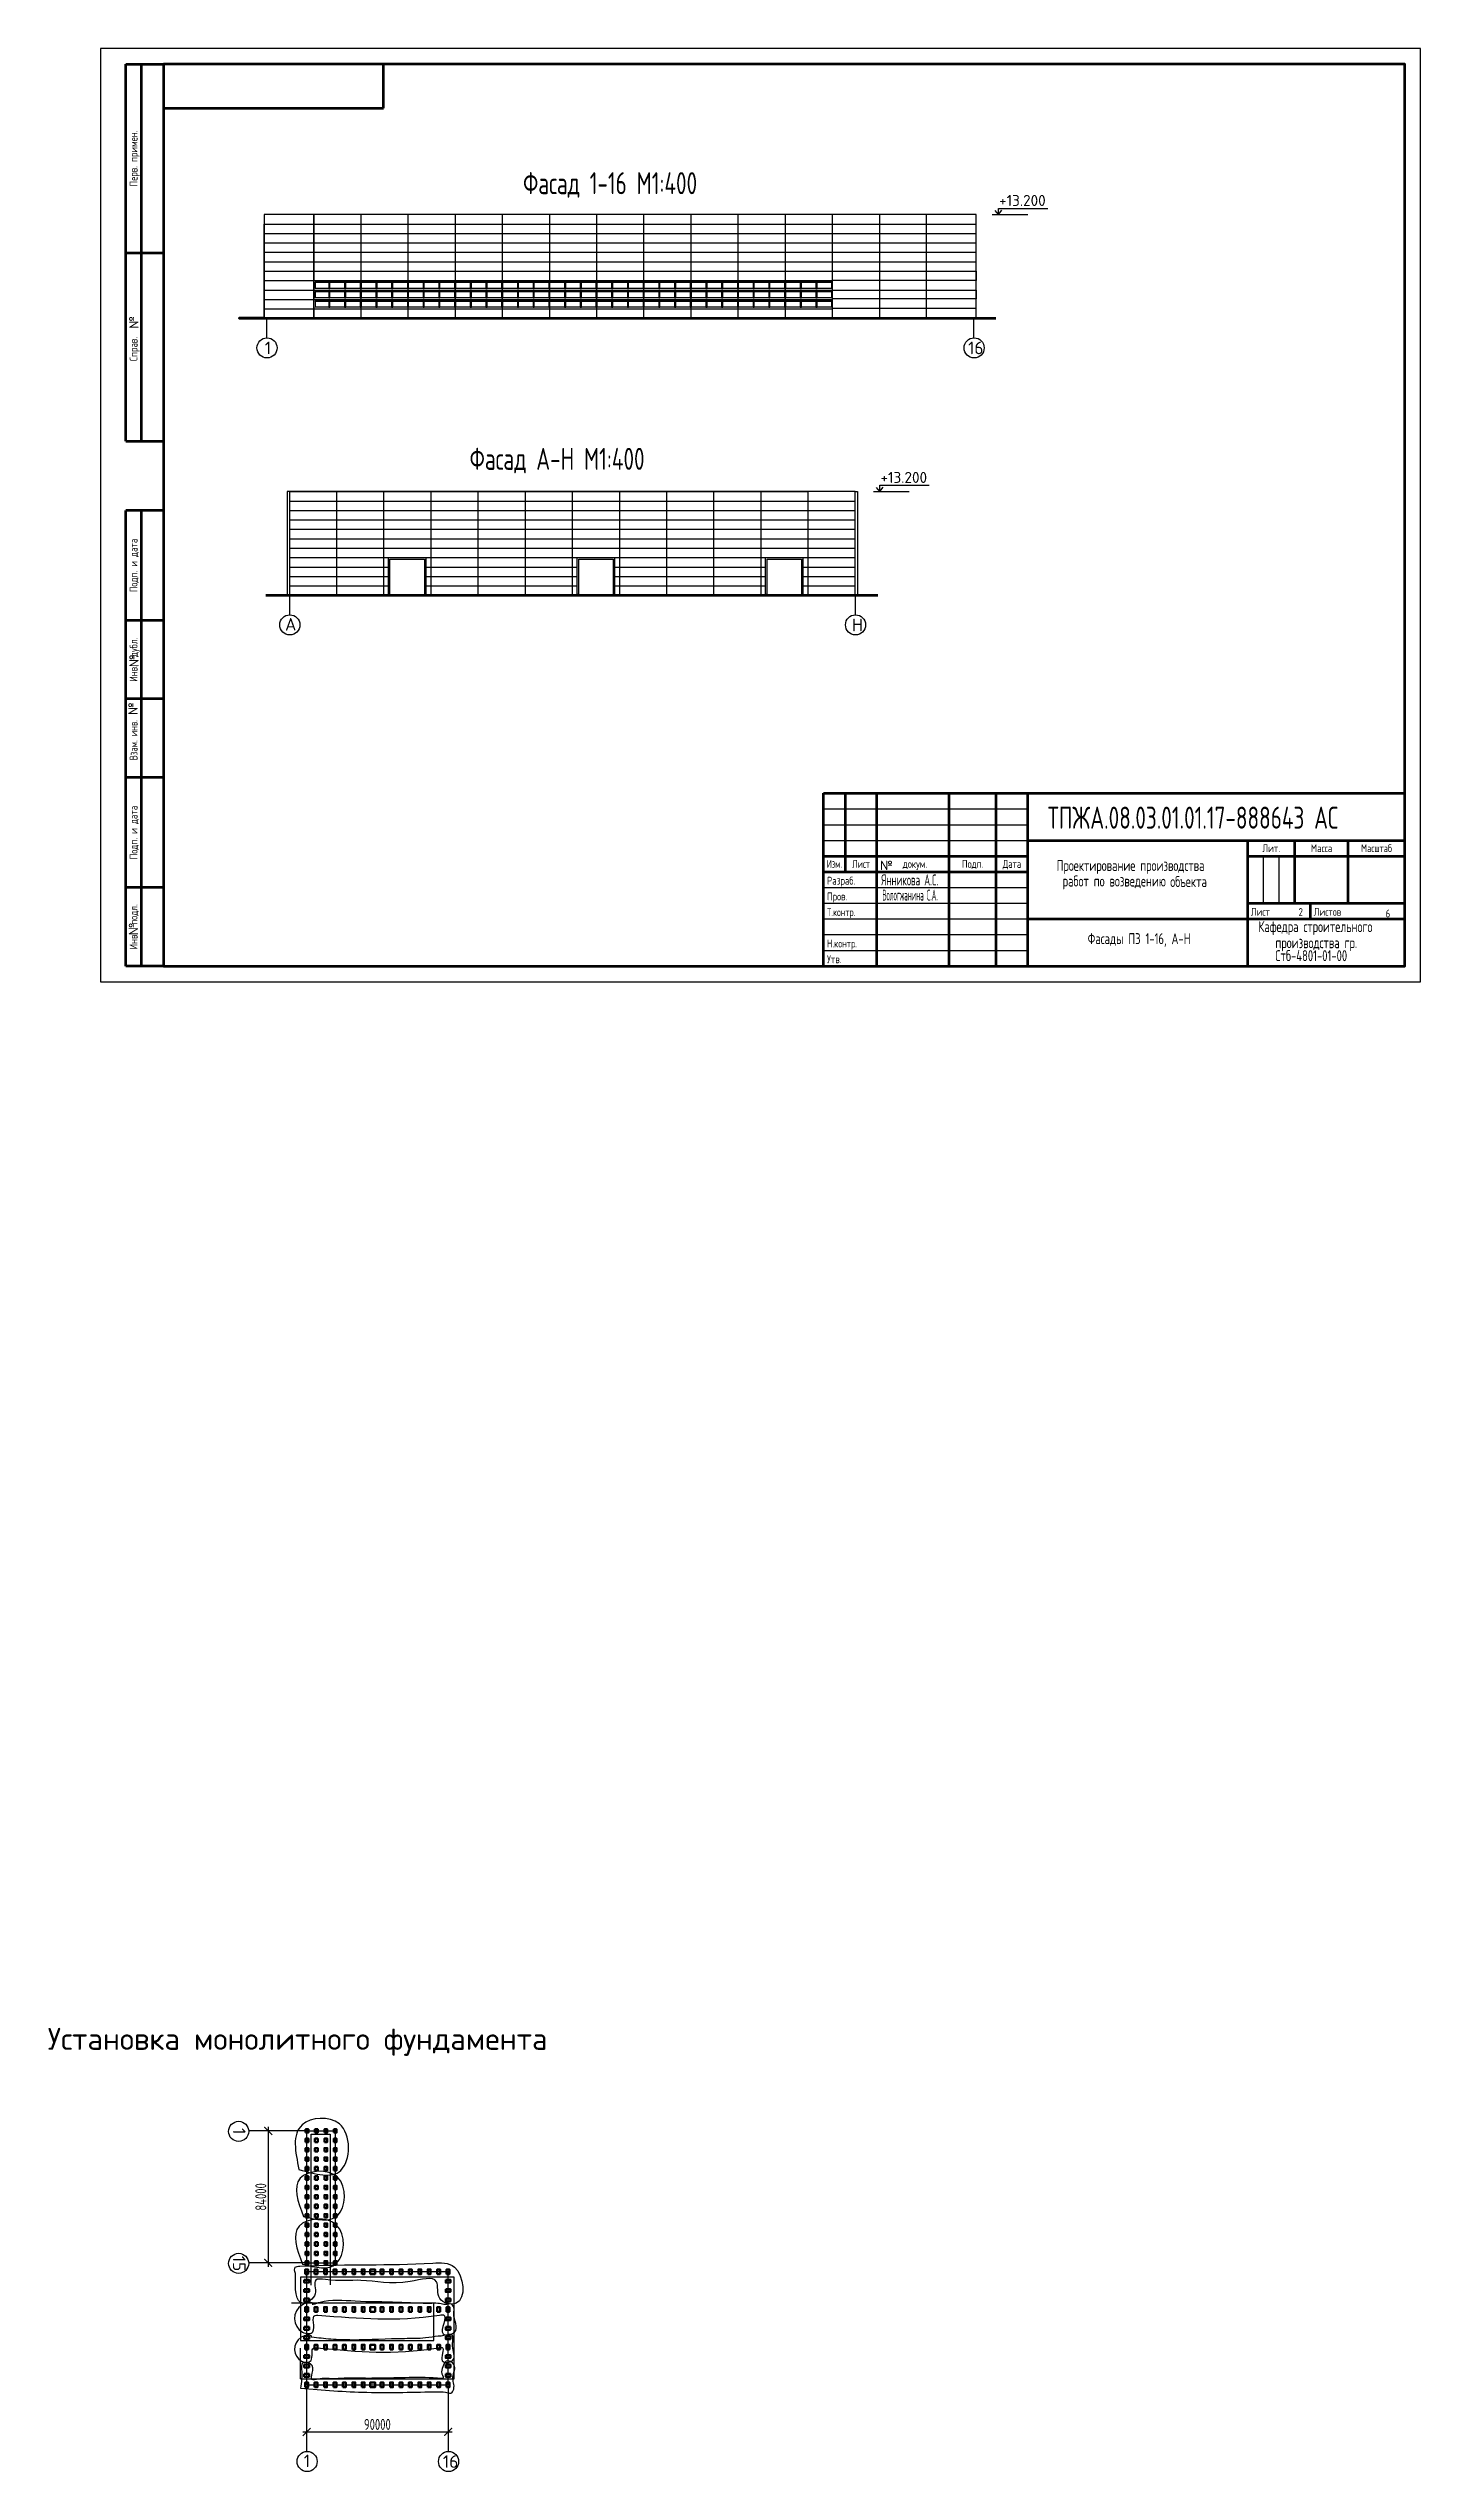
# Model space of a CAD drawing. Header units: millimetres. Extents: x -258526 to -95372, y 16759 to 83244.
# Drawn here: x -128390 to -127953, y 41157 to 41928 of the extents above; entities that cross this region are included whole.
import ezdxf
from ezdxf.enums import TextEntityAlignment as Align

# ---------------------------------------------------------------- set-up
doc = ezdxf.new("R2010")
doc.units = ezdxf.units.MM
doc.header["$LTSCALE"] = 0.5
for name, color, linetype in [('размеры', 7, 'Continuous'), ('текст', 7, 'Continuous'), ('тонкие', 7, 'Continuous')]:
    doc.layers.add(name, color=color, linetype=linetype)
for name, color, linetype, lineweight in [('ТОЛСТЫЕ', 1, 'Continuous', 50), ('ТОЛСТЫЕ3', 7, 'Continuous', 30), ('ТОНКИЕе', 7, 'Continuous', 25), ('я', 220, 'Continuous', 30), ('я1', 210, 'Continuous', 25), ('я2', 220, 'Continuous', 25)]:
    doc.layers.add(name, color=color, linetype=linetype, lineweight=lineweight)
doc.styles.add('арх', font='isocpeur.ttf', dxfattribs={"width": 0.5, "height": 10})
doc.styles.add('ГОСТ 2.304', font='cs_gost2304.shx')
doc.styles.add('Наклонный', font='isocpeur.ttf', dxfattribs={"width": 0.7, "height": 3.5})
doc.styles.add('Наклонный 5', font='isocpeur.ttf', dxfattribs={"height": 7})
doc.styles.add('прямой', font='isocpeur.ttf', dxfattribs={"width": 0.7, "height": 3})
doc.dimstyles.new('СТРОИТЕЛЬНЫЙ', dxfattribs={"dimtxt": 3.5, "dimasz": 2.5, "dimexe": 1.25, "dimexo": 0.625, "dimtad": 1, "dimdec": 0, "dimlfac": 500, "dimdsep": 46, "dimtxsty": 'Наклонный', "dimblk1": 'ARCHTICK', "dimblk2": 'ARCHTICK', "dimsah": 1, "dimcen": 0, "dimdle": 1.25, "dimadec": 0, "dimazin": 0, "dimtfac": 0.75, "dimtdec": 0, "dimtmove": 0, "dimatfit": 3, "dimldrblk": 'ARCHTICK', "dimfxl": 1, "dimtolj": 1, "dimtzin": 0, "dimarcsym": 0})

msp = doc.modelspace()

# ---------------------------------------------------------------- texts
at = {"layer": 'текст', "color": 7, "style": 'Наклонный', "width": 0.7}
for s, p in [('Проектирование производства', (-128069.1988, 41666.4556)), ('работ по возведению', (-128067.2783, 41661.4991)), ('объекта', (-128033.0287, 41661.3392)), ('Фасады ПЗ 1-16, А-Н', (-128059.3082, 41643.157))]:
    msp.add_text(s, height=3.5, dxfattribs=at).set_placement(p)
at = {"layer": 'текст', "color": 0, "style": 'прямой'}
for s, width, p, p2 in [('Янникова А.С.', 0.601833, (-128124.9571, 41661.8373), (-128106.8419, 41661.8373)), ('Вологжанина С.А.', 0.458675, (-128124.6649, 41657.0313), (-128107.0059, 41657.0313))]:
    msp.add_text(s, height=3.5, dxfattribs=dict(at, width=width)).set_placement(p, p2, align=Align.FIT)
at = {"layer": 'тонкие', "color": 0, "linetype": 'ByBlock', "lineweight": 0, "char_height": 3, "attachment_point": 1, "style": 'арх'}
for insert, rotation in [((-128364.2753, 41838.9778), 91.0756202), ((-128364.2653, 41731.2983), 90), ((-128364.6068, 41716.0853), 89.5651333), ((-128364.4265, 41645.9766), 90)]:
    msp.add_mtext_dynamic_manual_height_columns('{\\W1;№}', width=1.814815, gutter_width=50, heights=[0], dxfattribs=dict(at, insert=insert, rotation=rotation))
at = {"layer": 'тонкие', "color": 0, "linetype": 'ByBlock', "lineweight": 0, "insert": (-128125.35, 41669.7153), "char_height": 3, "attachment_point": 1, "style": 'арх'}
msp.add_mtext_dynamic_manual_height_columns('{\\W1;№}', width=1.814815, gutter_width=50, heights=[0], dxfattribs=at)
at = {"layer": 'ТОНКИЕе', "color": 0, "attachment_point": 1}
for s, width, insert, char_height, style in [('{\\Q0;Фасад 1-16 М1:400}', 660.87029, (-128238.9614, 41888.8113), 7, 'Наклонный'), ('{\\Q0;+13.200}', 5.842387, (-128087.4919, 41881.5598), 3.5, 'Наклонный 5'), ('{\\Q0;1}', 1.852732, (-128321.1261, 41834.882), 4, 'Наклонный 5'), ('{\\Q0;16}', 1.852732, (-128097.3781, 41834.882), 4, 'Наклонный 5'), ('{\\Q0;Фасад А-Н М1:400}', 660.87029, (-128255.9757, 41801.0947), 7, 'Наклонный'), ('{\\Q0;+13.200}', 5.842387, (-128125.2273, 41793.4236), 3.5, 'Наклонный 5'), ('{\\Q0;А}', 1.852732, (-128314.703, 41746.9392), 4, 'Наклонный 5'), ('{\\Q0;Н}', 1.852732, (-128134.347, 41746.7265), 4, 'Наклонный 5'), ('{\\Q0;Установка монолитного фундамента}', 660.87029, (-128390.2347, 41298.309), 7, 'Наклонный 5'), ('{\\Q0;1}', 1.852732, (-128308.7444, 41162.5115), 4, 'Наклонный 5'), ('{\\Q0;16}', 1.852732, (-128264.467, 41162.3016), 4, 'Наклонный 5')]:
    msp.add_mtext_dynamic_manual_height_columns(s, width=width, gutter_width=35, heights=[0], dxfattribs=dict(at, insert=insert, char_height=char_height, style=style))
at = {"layer": 'ТОНКИЕе', "attachment_point": 1, "style": 'Наклонный'}
for s, width, insert, char_height in [('ТПЖА.08.03.01.01.17-888643 АС', 99.455638, (-128071.9977, 41686.9118), 7), ('Кафедра строительного ', 46.559369, (-128004.9692, 41650.4873), 3.5), ('производства гр. ', 46.559369, (-127999.5795, 41645.3663), 3.5), ('Стб-4801-01-00', 46.559369, (-127999.5795, 41641.2448), 3.5)]:
    msp.add_mtext_dynamic_manual_height_columns(s, width=width, gutter_width=17.5, heights=[0], dxfattribs=dict(at, insert=insert, char_height=char_height))
at = {"layer": 'ТОНКИЕе', "color": 0, "char_height": 4, "attachment_point": 1, "rotation": 270, "style": 'Наклонный 5'}
for s, width, insert in [('{\\Q0;1}', 1.852732, (-128327.2801, 41266.4361)), ('{\\Q0;15}', 4, (-128327.2801, 41225.7679))]:
    msp.add_mtext_dynamic_manual_height_columns(s, width=width, gutter_width=35, heights=[0], dxfattribs=dict(at, insert=insert))
at = {"layer": 'я2', "color": 7, "style": 'ГОСТ 2.304'}
for s, p in [('Перв. примен.', (-128362.8992, 41893.1822)), ('Подп. и дата', (-128362.8992, 41763.6822)), ('Инв.  дубл.', (-128362.8992, 41733.6822)), ('Подп. и дата', (-128362.8992, 41678.6822)), ('Инв.  подл.', (-128362.8992, 41648.6822))]:
    msp.add_text(s, height=2.5, rotation=90, dxfattribs=at).set_placement(p, align=Align.MIDDLE_CENTER)
at = {"layer": 'я2', "color": 7, "lineweight": 30, "style": 'ГОСТ 2.304'}
msp.add_text('Справ. ', height=2.5, rotation=90, dxfattribs=at).set_placement((-128362.8992, 41833.1822), align=Align.MIDDLE_CENTER)
at = {"layer": 'я2', "color": 7, "style": 'ГОСТ 2.304', "width": 0.8}
msp.add_text('Взам. инв. ', height=2.5, rotation=90, dxfattribs=at).set_placement((-128362.8992, 41708.6822), align=Align.MIDDLE_CENTER)
at = {"layer": 'я2', "color": 7, "lineweight": 30, "style": 'ГОСТ 2.304'}
for s, width, p in [('Изм.', 0.75, (-128139.8992, 41668.6823)), ('Лист', 0.9, (-128131.3992, 41668.6823)), ('Дата', 0.8, (-128083.3992, 41668.6823)), ('Масштаб', 0.91954, (-127967.3992, 41673.6823))]:
    msp.add_text(s, height=2.5, dxfattribs=dict(at, width=width)).set_placement(p, align=Align.MIDDLE_CENTER)
at = {"layer": 'я2', "color": 0, "lineweight": 30, "style": 'ГОСТ 2.304'}
msp.add_text(' докум.', height=2.5, dxfattribs=at).set_placement((-128114.8992, 41668.6823), align=Align.MIDDLE_CENTER)
at = {"layer": 'я2', "color": 7, "lineweight": 30, "style": 'ГОСТ 2.304'}
for s, p in [('Подп.', (-128095.8992, 41668.6823)), ('Лит.', (-128000.8992, 41673.6823)), ('Масса', (-127984.8992, 41673.6823))]:
    msp.add_text(s, height=2.5, dxfattribs=at).set_placement(p, align=Align.MIDDLE_CENTER)
for s, p in [('Разраб.', (-128142.2418, 41662.1032)), ('Пров.', (-128142.2418, 41657.1032)), ('Лист', (-128007.3992, 41652.1823)), ('2', (-127992.1887, 41652.1306)), ('Листов', (-127987.3992, 41652.1823)), ('6', (-127964.5085, 41651.6497)), ('Утв.', (-128142.2418, 41637.1032))]:
    msp.add_text(s, height=2.5, dxfattribs=at).set_placement(p)
for s, width, p in [('Т.контр.', 0.9, (-128142.2418, 41652.1032)), ('Н.контр.', 0.95, (-128142.2418, 41642.1032))]:
    msp.add_text(s, height=2.5, dxfattribs=dict(at, width=width)).set_placement(p)

# ---------------------------------------------------------------- blocks, each defined once
blk = doc.blocks.new('_ArchTick')
at = {"color": 0, "linetype": 'ByBlock', "const_width": 0.15}
blk.add_lwpolyline([(-0.5, -0.5), (0.5, 0.5)], dxfattribs=at)
blk = doc.blocks.new('*D731')
at = {"layer": 'Defpoints', "color": 0, "transparency": 16777216}
for p in [(-128307.83, 41184.72), (-128262.83, 41184.72), (-128262.83, 41169.75)]:
    blk.add_point(p, dxfattribs=at)
at = {"layer": 'размеры', "color": 0, "lineweight": -2, "transparency": 16777216}
for p, q in [((-128307.83, 41184.09), (-128307.83, 41168.5)), ((-128262.83, 41184.09), (-128262.83, 41168.5)), ((-128309.08, 41169.75), (-128261.58, 41169.75))]:
    blk.add_line(p, q, dxfattribs=at)
at = {"layer": 'размеры', "color": 0, "lineweight": -2, "transparency": 16777216, "xscale": 2.5, "yscale": 2.5, "zscale": 2.5, "rotation": 180}
blk.add_blockref('_ArchTick', (-128307.83, 41169.75), dxfattribs=at)
at = {"layer": 'размеры', "color": 0, "lineweight": -2, "transparency": 16777216, "xscale": 2.5, "yscale": 2.5, "zscale": 2.5}
blk.add_blockref('_ArchTick', (-128262.83, 41169.75), dxfattribs=at)
at = {"layer": 'размеры', "color": 0, "transparency": 16777216, "insert": (-128285.33, 41172.12), "char_height": 3.5, "attachment_point": 5, "style": 'Наклонный'}
blk.add_mtext('\\A1;90000', dxfattribs=at)
blk = doc.blocks.new('*D732')
at = {"layer": 'Defpoints', "color": 0, "transparency": 16777216}
for p in [(-128307.73, 41265.52), (-128320.05, 41223.52), (-128307.73, 41223.52)]:
    blk.add_point(p, dxfattribs=at)
at = {"layer": 'размеры', "color": 0, "lineweight": -2, "transparency": 16777216}
for p, q in [((-128308.36, 41265.52), (-128321.3, 41265.52)), ((-128320.05, 41266.77), (-128320.05, 41222.27)), ((-128308.36, 41223.52), (-128321.3, 41223.52))]:
    blk.add_line(p, q, dxfattribs=at)
at = {"layer": 'размеры', "color": 0, "lineweight": -2, "transparency": 16777216, "xscale": 2.5, "yscale": 2.5, "zscale": 2.5}
for p, rotation in [((-128320.05, 41265.52), 90), ((-128320.05, 41223.52), 270)]:
    blk.add_blockref('_ArchTick', p, dxfattribs=dict(at, rotation=rotation))
at = {"layer": 'размеры', "color": 0, "transparency": 16777216, "insert": (-128322.42, 41244.52), "char_height": 3.5, "attachment_point": 5, "rotation": 90, "style": 'Наклонный'}
blk.add_mtext('\\A1;84000', dxfattribs=at)

# ---------------------------------------------------------------- dimensions: what is measured, and where the dimension line sits
at = {"layer": 'размеры', "color": 0}
dim = msp.add_linear_dim(base=(-128320.0452, 41223.5224), p1=(-128307.7308, 41265.5224), p2=(-128307.7308, 41223.5224), angle=90, text='84000', dimstyle='СТРОИТЕЛЬНЫЙ', dxfattribs=at)
dim.commit()
dim.dimension.update_dxf_attribs({"geometry": '*D732', "text_midpoint": (-128322.4202, 41244.5224)})
dim = msp.add_linear_dim(base=(-128262.8308, 41169.7464), p1=(-128307.8308, 41184.7195), p2=(-128262.8308, 41184.7195), text='90000', dimstyle='СТРОИТЕЛЬНЫЙ', dxfattribs=at)
dim.commit()
dim.dimension.update_dxf_attribs({"geometry": '*D731', "text_midpoint": (-128285.3308, 41172.1214)})

# ---------------------------------------------------------------- linework, layer by layer
at = {"layer": 'ТОЛСТЫЕ', "color": 0}
for points in [[(-128308.1808, 41264.9724), (-128308.1808, 41266.0724), (-128307.2808, 41266.0724), (-128307.2808, 41264.9724), (-128308.1808, 41264.9724)], [(-128308.1808, 41261.9724), (-128308.1808, 41263.0724), (-128307.2808, 41263.0724), (-128307.2808, 41261.9724), (-128308.1808, 41261.9724)], [(-128308.1808, 41258.9724), (-128308.1808, 41260.0724), (-128307.2808, 41260.0724), (-128307.2808, 41258.9724), (-128308.1808, 41258.9724)], [(-128305.1808, 41264.9724), (-128305.1808, 41266.0724), (-128304.2808, 41266.0724), (-128304.2808, 41264.9724), (-128305.1808, 41264.9724)], [(-128305.1808, 41261.9724), (-128305.1808, 41263.0724), (-128304.2808, 41263.0724), (-128304.2808, 41261.9724), (-128305.1808, 41261.9724)], [(-128305.1808, 41258.9724), (-128305.1808, 41260.0724), (-128304.2808, 41260.0724), (-128304.2808, 41258.9724), (-128305.1808, 41258.9724)], [(-128302.1808, 41264.9724), (-128302.1808, 41266.0724), (-128301.2808, 41266.0724), (-128301.2808, 41264.9724), (-128302.1808, 41264.9724)], [(-128302.1808, 41261.9724), (-128302.1808, 41263.0724), (-128301.2808, 41263.0724), (-128301.2808, 41261.9724), (-128302.1808, 41261.9724)], [(-128302.1808, 41258.9724), (-128302.1808, 41260.0724), (-128301.2808, 41260.0724), (-128301.2808, 41258.9724), (-128302.1808, 41258.9724)], [(-128299.1808, 41264.9724), (-128299.1808, 41266.0724), (-128298.2808, 41266.0724), (-128298.2808, 41264.9724), (-128299.1808, 41264.9724)], [(-128299.1808, 41261.9724), (-128299.1808, 41263.0724), (-128298.2808, 41263.0724), (-128298.2808, 41261.9724), (-128299.1808, 41261.9724)], [(-128299.1808, 41258.9724), (-128299.1808, 41260.0724), (-128298.2808, 41260.0724), (-128298.2808, 41258.9724), (-128299.1808, 41258.9724)], [(-128308.1808, 41255.9724), (-128308.1808, 41257.0724), (-128307.2808, 41257.0724), (-128307.2808, 41255.9724), (-128308.1808, 41255.9724)], [(-128308.1808, 41252.9724), (-128308.1808, 41254.0724), (-128307.2808, 41254.0724), (-128307.2808, 41252.9724), (-128308.1808, 41252.9724)], [(-128305.1808, 41255.9724), (-128305.1808, 41257.0724), (-128304.2808, 41257.0724), (-128304.2808, 41255.9724), (-128305.1808, 41255.9724)], [(-128305.1808, 41252.9724), (-128305.1808, 41254.0724), (-128304.2808, 41254.0724), (-128304.2808, 41252.9724), (-128305.1808, 41252.9724)], [(-128302.1808, 41255.9724), (-128302.1808, 41257.0724), (-128301.2808, 41257.0724), (-128301.2808, 41255.9724), (-128302.1808, 41255.9724)], [(-128302.1808, 41252.9724), (-128302.1808, 41254.0724), (-128301.2808, 41254.0724), (-128301.2808, 41252.9724), (-128302.1808, 41252.9724)], [(-128299.1808, 41255.9724), (-128299.1808, 41257.0724), (-128298.2808, 41257.0724), (-128298.2808, 41255.9724), (-128299.1808, 41255.9724)], [(-128299.1808, 41252.9724), (-128299.1808, 41254.0724), (-128298.2808, 41254.0724), (-128298.2808, 41252.9724), (-128299.1808, 41252.9724)], [(-128308.1808, 41249.9724), (-128308.1808, 41251.0724), (-128307.2808, 41251.0724), (-128307.2808, 41249.9724), (-128308.1808, 41249.9724)], [(-128308.1808, 41246.9724), (-128308.1808, 41248.0724), (-128307.2808, 41248.0724), (-128307.2808, 41246.9724), (-128308.1808, 41246.9724)], [(-128308.1808, 41243.9724), (-128308.1808, 41245.0724), (-128307.2808, 41245.0724), (-128307.2808, 41243.9724), (-128308.1808, 41243.9724)], [(-128305.1808, 41249.9724), (-128305.1808, 41251.0724), (-128304.2808, 41251.0724), (-128304.2808, 41249.9724), (-128305.1808, 41249.9724)], [(-128305.1808, 41246.9724), (-128305.1808, 41248.0724), (-128304.2808, 41248.0724), (-128304.2808, 41246.9724), (-128305.1808, 41246.9724)], [(-128305.1808, 41243.9724), (-128305.1808, 41245.0724), (-128304.2808, 41245.0724), (-128304.2808, 41243.9724), (-128305.1808, 41243.9724)], [(-128302.1808, 41249.9724), (-128302.1808, 41251.0724), (-128301.2808, 41251.0724), (-128301.2808, 41249.9724), (-128302.1808, 41249.9724)], [(-128302.1808, 41246.9724), (-128302.1808, 41248.0724), (-128301.2808, 41248.0724), (-128301.2808, 41246.9724), (-128302.1808, 41246.9724)], [(-128302.1808, 41243.9724), (-128302.1808, 41245.0724), (-128301.2808, 41245.0724), (-128301.2808, 41243.9724), (-128302.1808, 41243.9724)], [(-128299.1808, 41249.9724), (-128299.1808, 41251.0724), (-128298.2808, 41251.0724), (-128298.2808, 41249.9724), (-128299.1808, 41249.9724)], [(-128299.1808, 41246.9724), (-128299.1808, 41248.0724), (-128298.2808, 41248.0724), (-128298.2808, 41246.9724), (-128299.1808, 41246.9724)], [(-128299.1808, 41243.9724), (-128299.1808, 41245.0724), (-128298.2808, 41245.0724), (-128298.2808, 41243.9724), (-128299.1808, 41243.9724)], [(-128308.1808, 41240.9724), (-128308.1808, 41242.0724), (-128307.2808, 41242.0724), (-128307.2808, 41240.9724), (-128308.1808, 41240.9724)], [(-128308.1808, 41237.9724), (-128308.1808, 41239.0724), (-128307.2808, 41239.0724), (-128307.2808, 41237.9724), (-128308.1808, 41237.9724)], [(-128305.1808, 41240.9724), (-128305.1808, 41242.0724), (-128304.2808, 41242.0724), (-128304.2808, 41240.9724), (-128305.1808, 41240.9724)], [(-128305.1808, 41237.9724), (-128305.1808, 41239.0724), (-128304.2808, 41239.0724), (-128304.2808, 41237.9724), (-128305.1808, 41237.9724)], [(-128302.1808, 41240.9724), (-128302.1808, 41242.0724), (-128301.2808, 41242.0724), (-128301.2808, 41240.9724), (-128302.1808, 41240.9724)], [(-128302.1808, 41237.9724), (-128302.1808, 41239.0724), (-128301.2808, 41239.0724), (-128301.2808, 41237.9724), (-128302.1808, 41237.9724)], [(-128299.1808, 41240.9724), (-128299.1808, 41242.0724), (-128298.2808, 41242.0724), (-128298.2808, 41240.9724), (-128299.1808, 41240.9724)], [(-128299.1808, 41237.9724), (-128299.1808, 41239.0724), (-128298.2808, 41239.0724), (-128298.2808, 41237.9724), (-128299.1808, 41237.9724)], [(-128308.1808, 41234.9724), (-128308.1808, 41236.0724), (-128307.2808, 41236.0724), (-128307.2808, 41234.9724), (-128308.1808, 41234.9724)], [(-128308.1808, 41231.9724), (-128308.1808, 41233.0724), (-128307.2808, 41233.0724), (-128307.2808, 41231.9724), (-128308.1808, 41231.9724)], [(-128308.1808, 41228.9724), (-128308.1808, 41230.0724), (-128307.2808, 41230.0724), (-128307.2808, 41228.9724), (-128308.1808, 41228.9724)], [(-128305.1808, 41234.9724), (-128305.1808, 41236.0724), (-128304.2808, 41236.0724), (-128304.2808, 41234.9724), (-128305.1808, 41234.9724)], [(-128305.1808, 41231.9724), (-128305.1808, 41233.0724), (-128304.2808, 41233.0724), (-128304.2808, 41231.9724), (-128305.1808, 41231.9724)], [(-128305.1808, 41228.9724), (-128305.1808, 41230.0724), (-128304.2808, 41230.0724), (-128304.2808, 41228.9724), (-128305.1808, 41228.9724)], [(-128302.1808, 41234.9724), (-128302.1808, 41236.0724), (-128301.2808, 41236.0724), (-128301.2808, 41234.9724), (-128302.1808, 41234.9724)], [(-128302.1808, 41231.9724), (-128302.1808, 41233.0724), (-128301.2808, 41233.0724), (-128301.2808, 41231.9724), (-128302.1808, 41231.9724)], [(-128302.1808, 41228.9724), (-128302.1808, 41230.0724), (-128301.2808, 41230.0724), (-128301.2808, 41228.9724), (-128302.1808, 41228.9724)], [(-128299.1808, 41234.9724), (-128299.1808, 41236.0724), (-128298.2808, 41236.0724), (-128298.2808, 41234.9724), (-128299.1808, 41234.9724)], [(-128299.1808, 41231.9724), (-128299.1808, 41233.0724), (-128298.2808, 41233.0724), (-128298.2808, 41231.9724), (-128299.1808, 41231.9724)], [(-128299.1808, 41228.9724), (-128299.1808, 41230.0724), (-128298.2808, 41230.0724), (-128298.2808, 41228.9724), (-128299.1808, 41228.9724)], [(-128308.2808, 41219.9695), (-128308.2808, 41221.4695), (-128307.3808, 41221.4695), (-128307.3808, 41219.9695), (-128308.2808, 41219.9695)], [(-128308.1808, 41225.9724), (-128308.1808, 41227.0724), (-128307.2808, 41227.0724), (-128307.2808, 41225.9724), (-128308.1808, 41225.9724)], [(-128308.1808, 41225.9724), (-128308.1808, 41227.0724), (-128307.2808, 41227.0724), (-128307.2808, 41225.9724), (-128308.1808, 41225.9724)], [(-128308.1808, 41222.9724), (-128308.1808, 41224.0724), (-128307.2808, 41224.0724), (-128307.2808, 41222.9724), (-128308.1808, 41222.9724)], [(-128305.2808, 41219.9695), (-128305.2808, 41221.4695), (-128304.3808, 41221.4695), (-128304.3808, 41219.9695), (-128305.2808, 41219.9695)], [(-128305.1808, 41225.9724), (-128305.1808, 41227.0724), (-128304.2808, 41227.0724), (-128304.2808, 41225.9724), (-128305.1808, 41225.9724)], [(-128305.1808, 41225.9724), (-128305.1808, 41227.0724), (-128304.2808, 41227.0724), (-128304.2808, 41225.9724), (-128305.1808, 41225.9724)], [(-128305.1808, 41222.9724), (-128305.1808, 41224.0724), (-128304.2808, 41224.0724), (-128304.2808, 41222.9724), (-128305.1808, 41222.9724)], [(-128302.2808, 41219.9695), (-128302.2808, 41221.4695), (-128301.3808, 41221.4695), (-128301.3808, 41219.9695), (-128302.2808, 41219.9695)], [(-128302.1808, 41225.9724), (-128302.1808, 41227.0724), (-128301.2808, 41227.0724), (-128301.2808, 41225.9724), (-128302.1808, 41225.9724)], [(-128302.1808, 41225.9724), (-128302.1808, 41227.0724), (-128301.2808, 41227.0724), (-128301.2808, 41225.9724), (-128302.1808, 41225.9724)], [(-128302.1808, 41222.9724), (-128302.1808, 41224.0724), (-128301.2808, 41224.0724), (-128301.2808, 41222.9724), (-128302.1808, 41222.9724)], [(-128299.2808, 41219.9695), (-128299.2808, 41221.4695), (-128298.3808, 41221.4695), (-128298.3808, 41219.9695), (-128299.2808, 41219.9695)], [(-128299.1808, 41225.9724), (-128299.1808, 41227.0724), (-128298.2808, 41227.0724), (-128298.2808, 41225.9724), (-128299.1808, 41225.9724)], [(-128299.1808, 41225.9724), (-128299.1808, 41227.0724), (-128298.2808, 41227.0724), (-128298.2808, 41225.9724), (-128299.1808, 41225.9724)], [(-128299.1808, 41222.9724), (-128299.1808, 41224.0724), (-128298.2808, 41224.0724), (-128298.2808, 41222.9724), (-128299.1808, 41222.9724)], [(-128296.2808, 41219.9695), (-128296.2808, 41221.4695), (-128295.3808, 41221.4695), (-128295.3808, 41219.9695), (-128296.2808, 41219.9695)], [(-128293.2808, 41219.9695), (-128293.2808, 41221.4695), (-128292.3808, 41221.4695), (-128292.3808, 41219.9695), (-128293.2808, 41219.9695)], [(-128290.2808, 41219.9695), (-128290.2808, 41221.4695), (-128289.3808, 41221.4695), (-128289.3808, 41219.9695), (-128290.2808, 41219.9695)], [(-128287.5808, 41219.9695), (-128287.5808, 41221.4695), (-128286.0808, 41221.4695), (-128286.0808, 41219.9695), (-128287.5808, 41219.9695)], [(-128284.2808, 41219.9695), (-128284.2808, 41221.4695), (-128283.3808, 41221.4695), (-128283.3808, 41219.9695), (-128284.2808, 41219.9695)], [(-128281.2808, 41219.9695), (-128281.2808, 41221.4695), (-128280.3808, 41221.4695), (-128280.3808, 41219.9695), (-128281.2808, 41219.9695)], [(-128278.2808, 41219.9695), (-128278.2808, 41221.4695), (-128277.3808, 41221.4695), (-128277.3808, 41219.9695), (-128278.2808, 41219.9695)], [(-128275.2808, 41219.9695), (-128275.2808, 41221.4695), (-128274.3808, 41221.4695), (-128274.3808, 41219.9695), (-128275.2808, 41219.9695)], [(-128272.2808, 41219.9695), (-128272.2808, 41221.4695), (-128271.3808, 41221.4695), (-128271.3808, 41219.9695), (-128272.2808, 41219.9695)], [(-128269.2808, 41219.9695), (-128269.2808, 41221.4695), (-128268.3808, 41221.4695), (-128268.3808, 41219.9695), (-128269.2808, 41219.9695)], [(-128266.2808, 41219.9695), (-128266.2808, 41221.4695), (-128265.3808, 41221.4695), (-128265.3808, 41219.9695), (-128266.2808, 41219.9695)], [(-128263.2808, 41219.9695), (-128263.2808, 41221.4695), (-128262.3808, 41221.4695), (-128262.3808, 41219.9695), (-128263.2808, 41219.9695)], [(-128308.5808, 41218.1695), (-128307.0808, 41218.1695), (-128307.0808, 41217.2695), (-128308.5808, 41217.2695), (-128308.5808, 41218.1695)], [(-128308.5808, 41215.1695), (-128307.0808, 41215.1695), (-128307.0808, 41214.2695), (-128308.5808, 41214.2695), (-128308.5808, 41215.1695)], [(-128263.5808, 41218.1695), (-128262.0808, 41218.1695), (-128262.0808, 41217.2695), (-128263.5808, 41217.2695), (-128263.5808, 41218.1695)], [(-128263.5808, 41215.1695), (-128262.0808, 41215.1695), (-128262.0808, 41214.2695), (-128263.5808, 41214.2695), (-128263.5808, 41215.1695)], [(-128308.5808, 41212.1695), (-128307.0808, 41212.1695), (-128307.0808, 41211.2695), (-128308.5808, 41211.2695), (-128308.5808, 41212.1695)], [(-128308.5808, 41206.1695), (-128307.0808, 41206.1695), (-128307.0808, 41205.2695), (-128308.5808, 41205.2695), (-128308.5808, 41206.1695)], [(-128308.2808, 41207.9695), (-128308.2808, 41209.4695), (-128307.3808, 41209.4695), (-128307.3808, 41207.9695), (-128308.2808, 41207.9695)], [(-128305.2808, 41207.9695), (-128305.2808, 41209.4695), (-128304.3808, 41209.4695), (-128304.3808, 41207.9695), (-128305.2808, 41207.9695)], [(-128302.2808, 41207.9695), (-128302.2808, 41209.4695), (-128301.3808, 41209.4695), (-128301.3808, 41207.9695), (-128302.2808, 41207.9695)], [(-128299.2808, 41207.9695), (-128299.2808, 41209.4695), (-128298.3808, 41209.4695), (-128298.3808, 41207.9695), (-128299.2808, 41207.9695)], [(-128296.2808, 41207.9695), (-128296.2808, 41209.4695), (-128295.3808, 41209.4695), (-128295.3808, 41207.9695), (-128296.2808, 41207.9695)], [(-128293.2808, 41207.9695), (-128293.2808, 41209.4695), (-128292.3808, 41209.4695), (-128292.3808, 41207.9695), (-128293.2808, 41207.9695)], [(-128290.2808, 41207.9695), (-128290.2808, 41209.4695), (-128289.3808, 41209.4695), (-128289.3808, 41207.9695), (-128290.2808, 41207.9695)], [(-128287.5808, 41207.9695), (-128287.5808, 41209.4695), (-128286.0808, 41209.4695), (-128286.0808, 41207.9695), (-128287.5808, 41207.9695)], [(-128284.2808, 41207.9695), (-128284.2808, 41209.4695), (-128283.3808, 41209.4695), (-128283.3808, 41207.9695), (-128284.2808, 41207.9695)], [(-128281.2808, 41207.9695), (-128281.2808, 41209.4695), (-128280.3808, 41209.4695), (-128280.3808, 41207.9695), (-128281.2808, 41207.9695)], [(-128278.2808, 41207.9695), (-128278.2808, 41209.4695), (-128277.3808, 41209.4695), (-128277.3808, 41207.9695), (-128278.2808, 41207.9695)], [(-128275.2808, 41207.9695), (-128275.2808, 41209.4695), (-128274.3808, 41209.4695), (-128274.3808, 41207.9695), (-128275.2808, 41207.9695)], [(-128272.2808, 41207.9695), (-128272.2808, 41209.4695), (-128271.3808, 41209.4695), (-128271.3808, 41207.9695), (-128272.2808, 41207.9695)], [(-128269.2808, 41207.9695), (-128269.2808, 41209.4695), (-128268.3808, 41209.4695), (-128268.3808, 41207.9695), (-128269.2808, 41207.9695)], [(-128266.2808, 41207.9695), (-128266.2808, 41209.4695), (-128265.3808, 41209.4695), (-128265.3808, 41207.9695), (-128266.2808, 41207.9695)], [(-128263.5808, 41212.1695), (-128262.0808, 41212.1695), (-128262.0808, 41211.2695), (-128263.5808, 41211.2695), (-128263.5808, 41212.1695)], [(-128263.5808, 41206.1695), (-128262.0808, 41206.1695), (-128262.0808, 41205.2695), (-128263.5808, 41205.2695), (-128263.5808, 41206.1695)], [(-128263.2808, 41207.9695), (-128263.2808, 41209.4695), (-128262.3808, 41209.4695), (-128262.3808, 41207.9695), (-128263.2808, 41207.9695)], [(-128308.5808, 41203.1695), (-128307.0808, 41203.1695), (-128307.0808, 41202.2695), (-128308.5808, 41202.2695), (-128308.5808, 41203.1695)], [(-128308.5808, 41200.1695), (-128307.0808, 41200.1695), (-128307.0808, 41199.2695), (-128308.5808, 41199.2695), (-128308.5808, 41200.1695)], [(-128263.5808, 41203.1695), (-128262.0808, 41203.1695), (-128262.0808, 41202.2695), (-128263.5808, 41202.2695), (-128263.5808, 41203.1695)], [(-128263.5808, 41200.1695), (-128262.0808, 41200.1695), (-128262.0808, 41199.2695), (-128263.5808, 41199.2695), (-128263.5808, 41200.1695)], [(-128308.5808, 41194.1695), (-128307.0808, 41194.1695), (-128307.0808, 41193.2695), (-128308.5808, 41193.2695), (-128308.5808, 41194.1695)], [(-128308.5808, 41191.1695), (-128307.0808, 41191.1695), (-128307.0808, 41190.2695), (-128308.5808, 41190.2695), (-128308.5808, 41191.1695)], [(-128308.2808, 41195.9695), (-128308.2808, 41197.4695), (-128307.3808, 41197.4695), (-128307.3808, 41195.9695), (-128308.2808, 41195.9695)], [(-128305.2808, 41195.9695), (-128305.2808, 41197.4695), (-128304.3808, 41197.4695), (-128304.3808, 41195.9695), (-128305.2808, 41195.9695)], [(-128302.2808, 41195.9695), (-128302.2808, 41197.4695), (-128301.3808, 41197.4695), (-128301.3808, 41195.9695), (-128302.2808, 41195.9695)], [(-128299.2808, 41195.9695), (-128299.2808, 41197.4695), (-128298.3808, 41197.4695), (-128298.3808, 41195.9695), (-128299.2808, 41195.9695)], [(-128296.2808, 41195.9695), (-128296.2808, 41197.4695), (-128295.3808, 41197.4695), (-128295.3808, 41195.9695), (-128296.2808, 41195.9695)], [(-128293.2808, 41195.9695), (-128293.2808, 41197.4695), (-128292.3808, 41197.4695), (-128292.3808, 41195.9695), (-128293.2808, 41195.9695)], [(-128290.2808, 41195.9695), (-128290.2808, 41197.4695), (-128289.3808, 41197.4695), (-128289.3808, 41195.9695), (-128290.2808, 41195.9695)], [(-128287.5808, 41195.9695), (-128287.5808, 41197.4695), (-128286.0808, 41197.4695), (-128286.0808, 41195.9695), (-128287.5808, 41195.9695)], [(-128284.2808, 41195.9695), (-128284.2808, 41197.4695), (-128283.3808, 41197.4695), (-128283.3808, 41195.9695), (-128284.2808, 41195.9695)], [(-128281.2808, 41195.9695), (-128281.2808, 41197.4695), (-128280.3808, 41197.4695), (-128280.3808, 41195.9695), (-128281.2808, 41195.9695)], [(-128278.2808, 41195.9695), (-128278.2808, 41197.4695), (-128277.3808, 41197.4695), (-128277.3808, 41195.9695), (-128278.2808, 41195.9695)], [(-128275.2808, 41195.9695), (-128275.2808, 41197.4695), (-128274.3808, 41197.4695), (-128274.3808, 41195.9695), (-128275.2808, 41195.9695)], [(-128272.2808, 41195.9695), (-128272.2808, 41197.4695), (-128271.3808, 41197.4695), (-128271.3808, 41195.9695), (-128272.2808, 41195.9695)], [(-128269.2808, 41195.9695), (-128269.2808, 41197.4695), (-128268.3808, 41197.4695), (-128268.3808, 41195.9695), (-128269.2808, 41195.9695)], [(-128266.2808, 41195.9695), (-128266.2808, 41197.4695), (-128265.3808, 41197.4695), (-128265.3808, 41195.9695), (-128266.2808, 41195.9695)], [(-128263.5808, 41194.1695), (-128262.0808, 41194.1695), (-128262.0808, 41193.2695), (-128263.5808, 41193.2695), (-128263.5808, 41194.1695)], [(-128263.5808, 41191.1695), (-128262.0808, 41191.1695), (-128262.0808, 41190.2695), (-128263.5808, 41190.2695), (-128263.5808, 41191.1695)], [(-128263.2808, 41195.9695), (-128263.2808, 41197.4695), (-128262.3808, 41197.4695), (-128262.3808, 41195.9695), (-128263.2808, 41195.9695)], [(-128308.5808, 41188.1695), (-128307.0808, 41188.1695), (-128307.0808, 41187.2695), (-128308.5808, 41187.2695), (-128308.5808, 41188.1695)], [(-128308.2808, 41183.9695), (-128308.2808, 41185.4695), (-128307.3808, 41185.4695), (-128307.3808, 41183.9695), (-128308.2808, 41183.9695)], [(-128305.2808, 41183.9695), (-128305.2808, 41185.4695), (-128304.3808, 41185.4695), (-128304.3808, 41183.9695), (-128305.2808, 41183.9695)], [(-128302.2808, 41183.9695), (-128302.2808, 41185.4695), (-128301.3808, 41185.4695), (-128301.3808, 41183.9695), (-128302.2808, 41183.9695)], [(-128299.2808, 41183.9695), (-128299.2808, 41185.4695), (-128298.3808, 41185.4695), (-128298.3808, 41183.9695), (-128299.2808, 41183.9695)], [(-128296.2808, 41183.9695), (-128296.2808, 41185.4695), (-128295.3808, 41185.4695), (-128295.3808, 41183.9695), (-128296.2808, 41183.9695)], [(-128293.2808, 41183.9695), (-128293.2808, 41185.4695), (-128292.3808, 41185.4695), (-128292.3808, 41183.9695), (-128293.2808, 41183.9695)], [(-128290.2808, 41183.9695), (-128290.2808, 41185.4695), (-128289.3808, 41185.4695), (-128289.3808, 41183.9695), (-128290.2808, 41183.9695)], [(-128287.5808, 41183.9695), (-128287.5808, 41185.4695), (-128286.0808, 41185.4695), (-128286.0808, 41183.9695), (-128287.5808, 41183.9695)], [(-128284.2808, 41183.9695), (-128284.2808, 41185.4695), (-128283.3808, 41185.4695), (-128283.3808, 41183.9695), (-128284.2808, 41183.9695)], [(-128281.2808, 41183.9695), (-128281.2808, 41185.4695), (-128280.3808, 41185.4695), (-128280.3808, 41183.9695), (-128281.2808, 41183.9695)], [(-128278.2808, 41183.9695), (-128278.2808, 41185.4695), (-128277.3808, 41185.4695), (-128277.3808, 41183.9695), (-128278.2808, 41183.9695)], [(-128275.2808, 41183.9695), (-128275.2808, 41185.4695), (-128274.3808, 41185.4695), (-128274.3808, 41183.9695), (-128275.2808, 41183.9695)], [(-128272.2808, 41183.9695), (-128272.2808, 41185.4695), (-128271.3808, 41185.4695), (-128271.3808, 41183.9695), (-128272.2808, 41183.9695)], [(-128269.2808, 41183.9695), (-128269.2808, 41185.4695), (-128268.3808, 41185.4695), (-128268.3808, 41183.9695), (-128269.2808, 41183.9695)], [(-128266.2808, 41183.9695), (-128266.2808, 41185.4695), (-128265.3808, 41185.4695), (-128265.3808, 41183.9695), (-128266.2808, 41183.9695)], [(-128263.5808, 41188.1695), (-128262.0808, 41188.1695), (-128262.0808, 41187.2695), (-128263.5808, 41187.2695), (-128263.5808, 41188.1695)], [(-128263.2808, 41183.9695), (-128263.2808, 41185.4695), (-128262.3808, 41185.4695), (-128262.3808, 41183.9695), (-128263.2808, 41183.9695)]]:
    msp.add_lwpolyline(points, dxfattribs=at)
at = {"layer": 'ТОЛСТЫЕ3', "color": 0, "lineweight": 60}
for points in [[(-128321.3465, 41842.3076), (-128329.2639, 41842.3076), (-128305.5965, 41842.3076)], [(-128305.5965, 41842.3076), (-128088.5479, 41842.3076)]]:
    msp.add_lwpolyline(points, dxfattribs=at)
at = {"layer": 'ТОНКИЕе', "color": 0}
for p, q in [((-128305.5965, 41854.3076), (-128140.5965, 41854.3076)), ((-128305.0965, 41853.8076), (-128140.5965, 41853.8076)), ((-128140.5965, 41853.8076), (-128305.0965, 41853.8076)), ((-128305.5965, 41851.3076), (-128140.5965, 41851.3076)), ((-128305.5965, 41848.3076), (-128140.5965, 41848.3076)), ((-128305.5965, 41845.3076), (-128140.5965, 41845.3076)), ((-128140.5965, 41851.8076), (-128305.0965, 41851.8076)), ((-128305.0965, 41850.8076), (-128140.5965, 41850.8076)), ((-128140.5965, 41850.8076), (-128305.0965, 41850.8076)), ((-128140.5965, 41848.8076), (-128305.0965, 41848.8076)), ((-128305.0965, 41847.8076), (-128305.0965, 41847.8076)), ((-128305.0965, 41847.8076), (-128305.0965, 41847.8076)), ((-128305.0965, 41847.8076), (-128305.0965, 41847.8076)), ((-128305.0965, 41847.8076), (-128140.5965, 41847.8076)), ((-128140.5965, 41847.8076), (-128305.0965, 41847.8076)), ((-128140.5965, 41845.8076), (-128305.0965, 41845.8076))]:
    msp.add_line(p, q, dxfattribs=at)
for points in [[(-128087.6898, 41875.3076), (-128088.7414, 41876.6238)], [(-128087.6898, 41875.3076), (-128087.6898, 41877.3076), (-128071.9717, 41877.3076)], [(-128087.6898, 41875.3076), (-128086.6407, 41876.6972)], [(-128321.3465, 41842.3076), (-128305.5965, 41842.3076), (-128305.5965, 41875.3076)], [(-128305.5965, 41875.3076), (-128321.3465, 41875.3076), (-128321.3465, 41842.3076)], [(-128321.3465, 41869.3076), (-128321.3465, 41872.3076), (-128305.5965, 41872.3076)], [(-128321.3465, 41866.3076), (-128321.3465, 41869.3076), (-128305.5965, 41869.3076)], [(-128290.5965, 41875.3076), (-128305.5965, 41875.3076), (-128305.5965, 41847.8076)], [(-128305.5965, 41842.3076), (-128109.8465, 41842.3076), (-128094.8465, 41842.3076), (-128094.8465, 41875.3076), (-128305.5965, 41875.3076)], [(-128305.5965, 41872.3076), (-128094.8465, 41872.3076)], [(-128305.5965, 41869.3076), (-128094.8465, 41869.3076)], [(-128275.5965, 41875.3076), (-128290.5965, 41875.3076), (-128290.5965, 41853.8076)], [(-128260.5965, 41875.3076), (-128275.5965, 41875.3076), (-128275.5965, 41853.8076)], [(-128245.5965, 41875.3076), (-128260.5965, 41875.3076), (-128260.5965, 41853.8076)], [(-128230.5965, 41875.3076), (-128245.5965, 41875.3076), (-128245.5965, 41853.8076)], [(-128215.5965, 41875.3076), (-128230.5965, 41875.3076), (-128230.5965, 41853.8076)], [(-128200.5965, 41875.3076), (-128215.5965, 41875.3076), (-128215.5965, 41853.8076)], [(-128185.5965, 41875.3076), (-128200.5965, 41875.3076), (-128200.5965, 41853.8076)], [(-128170.5965, 41875.3076), (-128185.5965, 41875.3076), (-128185.5965, 41853.8076)], [(-128155.5965, 41875.3076), (-128170.5965, 41875.3076), (-128170.5965, 41853.8076)], [(-128140.5965, 41875.3076), (-128155.5965, 41875.3076), (-128155.5965, 41853.8076)], [(-128125.5965, 41875.3076), (-128140.5965, 41875.3076), (-128140.5965, 41853.8076)], [(-128110.5965, 41875.3076), (-128125.5965, 41875.3076), (-128125.5965, 41842.3076)], [(-128094.8465, 41842.3076), (-128110.5965, 41842.3076), (-128110.5965, 41875.3076)], [(-128089.7088, 41875.3076), (-128078.372, 41875.3076)], [(-128321.3465, 41863.3076), (-128321.3465, 41866.3076), (-128305.5965, 41866.3076)], [(-128321.3465, 41860.3076), (-128321.3465, 41863.3076), (-128305.5965, 41863.3076)], [(-128305.5965, 41866.3076), (-128094.8465, 41866.3076)], [(-128305.5965, 41863.3076), (-128094.8465, 41863.3076)], [(-128321.3465, 41857.3076), (-128321.3465, 41860.3076), (-128305.5965, 41860.3076)], [(-128321.3465, 41854.3076), (-128321.3465, 41857.3076), (-128305.5965, 41857.3076)], [(-128321.3465, 41851.3076), (-128321.3465, 41854.3076), (-128305.5965, 41854.3076)], [(-128305.5965, 41860.3076), (-128094.8465, 41860.3076)], [(-128305.5965, 41857.3076), (-128094.8465, 41857.3076)], [(-128305.0965, 41853.8076), (-128305.0965, 41853.8076), (-128305.0965, 41851.8076)], [(-128300.5965, 41853.8076), (-128300.784, 41853.8076), (-128300.784, 41851.8076)], [(-128300.784, 41851.8076), (-128300.409, 41851.8076), (-128300.409, 41853.8076)], [(-128295.5965, 41853.8076), (-128295.784, 41853.8076), (-128295.784, 41851.8076)], [(-128295.784, 41851.8076), (-128295.409, 41851.8076), (-128295.409, 41853.8076)], [(-128290.5965, 41853.8076), (-128290.784, 41853.8076), (-128290.784, 41851.8076)], [(-128290.784, 41851.8076), (-128290.409, 41851.8076), (-128290.409, 41853.8076)], [(-128285.5965, 41853.8076), (-128285.784, 41853.8076), (-128285.784, 41851.8076)], [(-128285.784, 41851.8076), (-128285.409, 41851.8076), (-128285.409, 41853.8076)], [(-128280.5965, 41853.8076), (-128280.784, 41853.8076), (-128280.784, 41851.8076)], [(-128280.784, 41851.8076), (-128280.409, 41851.8076), (-128280.409, 41853.8076)], [(-128275.5965, 41853.8076), (-128275.784, 41853.8076), (-128275.784, 41851.8076)], [(-128275.784, 41851.8076), (-128275.409, 41851.8076), (-128275.409, 41853.8076)], [(-128270.5965, 41853.8076), (-128270.784, 41853.8076), (-128270.784, 41851.8076)], [(-128270.784, 41851.8076), (-128270.409, 41851.8076), (-128270.409, 41853.8076)], [(-128265.5965, 41853.8076), (-128265.784, 41853.8076), (-128265.784, 41851.8076)], [(-128265.784, 41851.8076), (-128265.409, 41851.8076), (-128265.409, 41853.8076)], [(-128260.5965, 41853.8076), (-128260.784, 41853.8076), (-128260.784, 41851.8076)], [(-128260.784, 41851.8076), (-128260.409, 41851.8076), (-128260.409, 41853.8076)], [(-128255.5965, 41853.8076), (-128255.784, 41853.8076), (-128255.784, 41851.8076)], [(-128255.784, 41851.8076), (-128255.409, 41851.8076), (-128255.409, 41853.8076)], [(-128250.5965, 41853.8076), (-128250.784, 41853.8076), (-128250.784, 41851.8076)], [(-128250.784, 41851.8076), (-128250.409, 41851.8076), (-128250.409, 41853.8076)], [(-128245.5965, 41853.8076), (-128245.784, 41853.8076), (-128245.784, 41851.8076)], [(-128245.784, 41851.8076), (-128245.409, 41851.8076), (-128245.409, 41853.8076)], [(-128240.5965, 41853.8076), (-128240.784, 41853.8076), (-128240.784, 41851.8076)], [(-128240.784, 41851.8076), (-128240.409, 41851.8076), (-128240.409, 41853.8076)], [(-128235.5965, 41853.8076), (-128235.784, 41853.8076), (-128235.784, 41851.8076)], [(-128235.784, 41851.8076), (-128235.409, 41851.8076), (-128235.409, 41853.8076)], [(-128230.5965, 41853.8076), (-128230.784, 41853.8076), (-128230.784, 41851.8076)], [(-128230.784, 41851.8076), (-128230.409, 41851.8076), (-128230.409, 41853.8076)], [(-128225.5965, 41853.8076), (-128225.784, 41853.8076), (-128225.784, 41851.8076)], [(-128225.784, 41851.8076), (-128225.409, 41851.8076), (-128225.409, 41853.8076)], [(-128220.5965, 41853.8076), (-128220.784, 41853.8076), (-128220.784, 41851.8076)], [(-128220.784, 41851.8076), (-128220.409, 41851.8076), (-128220.409, 41853.8076)], [(-128215.5965, 41853.8076), (-128215.784, 41853.8076), (-128215.784, 41851.8076)], [(-128215.784, 41851.8076), (-128215.409, 41851.8076), (-128215.409, 41853.8076)], [(-128210.5965, 41853.8076), (-128210.784, 41853.8076), (-128210.784, 41851.8076)], [(-128210.784, 41851.8076), (-128210.409, 41851.8076), (-128210.409, 41853.8076)], [(-128205.5965, 41853.8076), (-128205.784, 41853.8076), (-128205.784, 41851.8076)], [(-128205.784, 41851.8076), (-128205.409, 41851.8076), (-128205.409, 41853.8076)], [(-128200.5965, 41853.8076), (-128200.784, 41853.8076), (-128200.784, 41851.8076)], [(-128200.784, 41851.8076), (-128200.409, 41851.8076), (-128200.409, 41853.8076)], [(-128195.5965, 41853.8076), (-128195.784, 41853.8076), (-128195.784, 41851.8076)], [(-128195.784, 41851.8076), (-128195.409, 41851.8076), (-128195.409, 41853.8076)], [(-128190.5965, 41853.8076), (-128190.784, 41853.8076), (-128190.784, 41851.8076)], [(-128190.784, 41851.8076), (-128190.409, 41851.8076), (-128190.409, 41853.8076)], [(-128185.5965, 41853.8076), (-128185.784, 41853.8076), (-128185.784, 41851.8076)], [(-128185.784, 41851.8076), (-128185.409, 41851.8076), (-128185.409, 41853.8076)], [(-128180.5965, 41853.8076), (-128180.784, 41853.8076), (-128180.784, 41851.8076)], [(-128180.784, 41851.8076), (-128180.409, 41851.8076), (-128180.409, 41853.8076)], [(-128175.5965, 41853.8076), (-128175.784, 41853.8076), (-128175.784, 41851.8076)], [(-128175.784, 41851.8076), (-128175.409, 41851.8076), (-128175.409, 41853.8076)], [(-128170.5965, 41853.8076), (-128170.784, 41853.8076), (-128170.784, 41851.8076)], [(-128170.784, 41851.8076), (-128170.409, 41851.8076), (-128170.409, 41853.8076)], [(-128165.5965, 41853.8076), (-128165.784, 41853.8076), (-128165.784, 41851.8076)], [(-128165.784, 41851.8076), (-128165.409, 41851.8076), (-128165.409, 41853.8076)], [(-128160.5965, 41853.8076), (-128160.784, 41853.8076), (-128160.784, 41851.8076)], [(-128160.784, 41851.8076), (-128160.409, 41851.8076), (-128160.409, 41853.8076)], [(-128155.5965, 41853.8076), (-128155.784, 41853.8076), (-128155.784, 41851.8076)], [(-128155.784, 41851.8076), (-128155.409, 41851.8076), (-128155.409, 41853.8076)], [(-128150.5965, 41853.8076), (-128150.784, 41853.8076), (-128150.784, 41851.8076)], [(-128150.784, 41851.8076), (-128150.409, 41851.8076), (-128150.409, 41853.8076)], [(-128145.5965, 41853.8076), (-128145.784, 41853.8076), (-128145.784, 41851.8076)], [(-128145.784, 41851.8076), (-128145.409, 41851.8076), (-128145.409, 41853.8076)], [(-128140.5965, 41853.8076), (-128140.784, 41853.8076), (-128140.784, 41851.8076)], [(-128094.8465, 41857.3076), (-128094.8465, 41854.3076), (-128140.5965, 41854.3076), (-128140.5965, 41851.3076), (-128094.8465, 41851.3076), (-128094.8465, 41848.5002), (-128140.5965, 41848.5002), (-128140.5965, 41845.5002), (-128094.8465, 41845.5002)], [(-128140.5965, 41854.3076), (-128140.5965, 41845.3076)], [(-128321.3465, 41848.3076), (-128321.3465, 41851.3076), (-128305.5965, 41851.3076)], [(-128321.3465, 41845.3076), (-128321.3465, 41848.3076), (-128305.5965, 41848.3076)], [(-128321.3465, 41842.3076), (-128321.3465, 41845.3076), (-128305.5965, 41845.3076)], [(-128305.5965, 41845.8076), (-128305.5965, 41842.3076)], [(-128305.0965, 41850.8076), (-128305.0965, 41850.8076), (-128305.0965, 41848.8076)], [(-128305.0965, 41847.8076), (-128305.0965, 41847.8076), (-128305.0965, 41845.8076)], [(-128300.5965, 41850.8076), (-128300.784, 41850.8076), (-128300.784, 41848.8076)], [(-128300.784, 41848.8076), (-128300.409, 41848.8076), (-128300.409, 41850.8076)], [(-128300.5965, 41847.8076), (-128300.784, 41847.8076), (-128300.784, 41845.8076)], [(-128300.784, 41845.8076), (-128300.409, 41845.8076), (-128300.409, 41847.8076)], [(-128295.5965, 41850.8076), (-128295.784, 41850.8076), (-128295.784, 41848.8076)], [(-128295.784, 41848.8076), (-128295.409, 41848.8076), (-128295.409, 41850.8076)], [(-128295.5965, 41847.8076), (-128295.784, 41847.8076), (-128295.784, 41845.8076)], [(-128295.784, 41845.8076), (-128295.409, 41845.8076), (-128295.409, 41847.8076)], [(-128290.5965, 41850.8076), (-128290.784, 41850.8076), (-128290.784, 41848.8076)], [(-128290.784, 41848.8076), (-128290.409, 41848.8076), (-128290.409, 41850.8076)], [(-128290.5965, 41847.8076), (-128290.784, 41847.8076), (-128290.784, 41845.8076)], [(-128290.784, 41845.8076), (-128290.409, 41845.8076), (-128290.409, 41847.8076)], [(-128290.5965, 41851.8076), (-128290.5965, 41850.8076)], [(-128290.5965, 41848.8076), (-128290.5965, 41847.8076)], [(-128290.5965, 41845.8076), (-128290.5965, 41842.3076)], [(-128285.5965, 41850.8076), (-128285.784, 41850.8076), (-128285.784, 41848.8076)], [(-128285.784, 41848.8076), (-128285.409, 41848.8076), (-128285.409, 41850.8076)], [(-128285.5965, 41847.8076), (-128285.784, 41847.8076), (-128285.784, 41845.8076)], [(-128285.784, 41845.8076), (-128285.409, 41845.8076), (-128285.409, 41847.8076)], [(-128280.5965, 41850.8076), (-128280.784, 41850.8076), (-128280.784, 41848.8076)], [(-128280.784, 41848.8076), (-128280.409, 41848.8076), (-128280.409, 41850.8076)], [(-128280.5965, 41847.8076), (-128280.784, 41847.8076), (-128280.784, 41845.8076)], [(-128280.784, 41845.8076), (-128280.409, 41845.8076), (-128280.409, 41847.8076)], [(-128275.5965, 41850.8076), (-128275.784, 41850.8076), (-128275.784, 41848.8076)], [(-128275.784, 41848.8076), (-128275.409, 41848.8076), (-128275.409, 41850.8076)], [(-128275.5965, 41847.8076), (-128275.784, 41847.8076), (-128275.784, 41845.8076)], [(-128275.784, 41845.8076), (-128275.409, 41845.8076), (-128275.409, 41847.8076)], [(-128275.5965, 41851.8076), (-128275.5965, 41850.8076)], [(-128275.5965, 41848.8076), (-128275.5965, 41847.8076)], [(-128275.5965, 41845.8076), (-128275.5965, 41842.3076)], [(-128270.5965, 41850.8076), (-128270.784, 41850.8076), (-128270.784, 41848.8076)], [(-128270.784, 41848.8076), (-128270.409, 41848.8076), (-128270.409, 41850.8076)], [(-128270.5965, 41847.8076), (-128270.784, 41847.8076), (-128270.784, 41845.8076)], [(-128270.784, 41845.8076), (-128270.409, 41845.8076), (-128270.409, 41847.8076)], [(-128265.5965, 41850.8076), (-128265.784, 41850.8076), (-128265.784, 41848.8076)], [(-128265.784, 41848.8076), (-128265.409, 41848.8076), (-128265.409, 41850.8076)], [(-128265.5965, 41847.8076), (-128265.784, 41847.8076), (-128265.784, 41845.8076)], [(-128265.784, 41845.8076), (-128265.409, 41845.8076), (-128265.409, 41847.8076)], [(-128260.5965, 41850.8076), (-128260.784, 41850.8076), (-128260.784, 41848.8076)], [(-128260.784, 41848.8076), (-128260.409, 41848.8076), (-128260.409, 41850.8076)], [(-128260.5965, 41847.8076), (-128260.784, 41847.8076), (-128260.784, 41845.8076)], [(-128260.784, 41845.8076), (-128260.409, 41845.8076), (-128260.409, 41847.8076)], [(-128260.5965, 41851.8076), (-128260.5965, 41850.8076)], [(-128260.5965, 41848.8076), (-128260.5965, 41847.8076)], [(-128260.5965, 41845.8076), (-128260.5965, 41842.3076)], [(-128255.5965, 41850.8076), (-128255.784, 41850.8076), (-128255.784, 41848.8076)], [(-128255.784, 41848.8076), (-128255.409, 41848.8076), (-128255.409, 41850.8076)], [(-128255.5965, 41847.8076), (-128255.784, 41847.8076), (-128255.784, 41845.8076)], [(-128255.784, 41845.8076), (-128255.409, 41845.8076), (-128255.409, 41847.8076)], [(-128250.5965, 41850.8076), (-128250.784, 41850.8076), (-128250.784, 41848.8076)], [(-128250.784, 41848.8076), (-128250.409, 41848.8076), (-128250.409, 41850.8076)], [(-128250.5965, 41847.8076), (-128250.784, 41847.8076), (-128250.784, 41845.8076)], [(-128250.784, 41845.8076), (-128250.409, 41845.8076), (-128250.409, 41847.8076)], [(-128245.5965, 41850.8076), (-128245.784, 41850.8076), (-128245.784, 41848.8076)], [(-128245.784, 41848.8076), (-128245.409, 41848.8076), (-128245.409, 41850.8076)], [(-128245.5965, 41847.8076), (-128245.784, 41847.8076), (-128245.784, 41845.8076)], [(-128245.784, 41845.8076), (-128245.409, 41845.8076), (-128245.409, 41847.8076)], [(-128245.5965, 41851.8076), (-128245.5965, 41850.8076)], [(-128245.5965, 41848.8076), (-128245.5965, 41847.8076)], [(-128245.5965, 41845.8076), (-128245.5965, 41842.3076)], [(-128240.5965, 41850.8076), (-128240.784, 41850.8076), (-128240.784, 41848.8076)], [(-128240.784, 41848.8076), (-128240.409, 41848.8076), (-128240.409, 41850.8076)], [(-128240.5965, 41847.8076), (-128240.784, 41847.8076), (-128240.784, 41845.8076)], [(-128240.784, 41845.8076), (-128240.409, 41845.8076), (-128240.409, 41847.8076)], [(-128235.5965, 41850.8076), (-128235.784, 41850.8076), (-128235.784, 41848.8076)], [(-128235.784, 41848.8076), (-128235.409, 41848.8076), (-128235.409, 41850.8076)], [(-128235.5965, 41847.8076), (-128235.784, 41847.8076), (-128235.784, 41845.8076)], [(-128235.784, 41845.8076), (-128235.409, 41845.8076), (-128235.409, 41847.8076)], [(-128230.5965, 41850.8076), (-128230.784, 41850.8076), (-128230.784, 41848.8076)], [(-128230.784, 41848.8076), (-128230.409, 41848.8076), (-128230.409, 41850.8076)], [(-128230.5965, 41847.8076), (-128230.784, 41847.8076), (-128230.784, 41845.8076)], [(-128230.784, 41845.8076), (-128230.409, 41845.8076), (-128230.409, 41847.8076)], [(-128230.5965, 41851.8076), (-128230.5965, 41850.8076)], [(-128230.5965, 41848.8076), (-128230.5965, 41847.8076)], [(-128230.5965, 41845.8076), (-128230.5965, 41842.3076)], [(-128225.5965, 41850.8076), (-128225.784, 41850.8076), (-128225.784, 41848.8076)], [(-128225.784, 41848.8076), (-128225.409, 41848.8076), (-128225.409, 41850.8076)], [(-128225.5965, 41847.8076), (-128225.784, 41847.8076), (-128225.784, 41845.8076)], [(-128225.784, 41845.8076), (-128225.409, 41845.8076), (-128225.409, 41847.8076)], [(-128220.5965, 41850.8076), (-128220.784, 41850.8076), (-128220.784, 41848.8076)], [(-128220.784, 41848.8076), (-128220.409, 41848.8076), (-128220.409, 41850.8076)], [(-128220.5965, 41847.8076), (-128220.784, 41847.8076), (-128220.784, 41845.8076)], [(-128220.784, 41845.8076), (-128220.409, 41845.8076), (-128220.409, 41847.8076)], [(-128215.5965, 41850.8076), (-128215.784, 41850.8076), (-128215.784, 41848.8076)], [(-128215.784, 41848.8076), (-128215.409, 41848.8076), (-128215.409, 41850.8076)], [(-128215.5965, 41847.8076), (-128215.784, 41847.8076), (-128215.784, 41845.8076)], [(-128215.784, 41845.8076), (-128215.409, 41845.8076), (-128215.409, 41847.8076)], [(-128215.5965, 41851.8076), (-128215.5965, 41850.8076)], [(-128215.5965, 41848.8076), (-128215.5965, 41847.8076)], [(-128215.5965, 41845.8076), (-128215.5965, 41842.3076)], [(-128210.5965, 41850.8076), (-128210.784, 41850.8076), (-128210.784, 41848.8076)], [(-128210.784, 41848.8076), (-128210.409, 41848.8076), (-128210.409, 41850.8076)], [(-128210.5965, 41847.8076), (-128210.784, 41847.8076), (-128210.784, 41845.8076)], [(-128210.784, 41845.8076), (-128210.409, 41845.8076), (-128210.409, 41847.8076)], [(-128205.5965, 41850.8076), (-128205.784, 41850.8076), (-128205.784, 41848.8076)], [(-128205.784, 41848.8076), (-128205.409, 41848.8076), (-128205.409, 41850.8076)], [(-128205.5965, 41847.8076), (-128205.784, 41847.8076), (-128205.784, 41845.8076)], [(-128205.784, 41845.8076), (-128205.409, 41845.8076), (-128205.409, 41847.8076)], [(-128200.5965, 41850.8076), (-128200.784, 41850.8076), (-128200.784, 41848.8076)], [(-128200.784, 41848.8076), (-128200.409, 41848.8076), (-128200.409, 41850.8076)], [(-128200.5965, 41847.8076), (-128200.784, 41847.8076), (-128200.784, 41845.8076)], [(-128200.784, 41845.8076), (-128200.409, 41845.8076), (-128200.409, 41847.8076)], [(-128200.5965, 41851.8076), (-128200.5965, 41850.8076)], [(-128200.5965, 41848.8076), (-128200.5965, 41847.8076)], [(-128200.5965, 41845.8076), (-128200.5965, 41842.3076)], [(-128195.5965, 41850.8076), (-128195.784, 41850.8076), (-128195.784, 41848.8076)], [(-128195.784, 41848.8076), (-128195.409, 41848.8076), (-128195.409, 41850.8076)], [(-128195.5965, 41847.8076), (-128195.784, 41847.8076), (-128195.784, 41845.8076)], [(-128195.784, 41845.8076), (-128195.409, 41845.8076), (-128195.409, 41847.8076)], [(-128190.5965, 41850.8076), (-128190.784, 41850.8076), (-128190.784, 41848.8076)], [(-128190.784, 41848.8076), (-128190.409, 41848.8076), (-128190.409, 41850.8076)], [(-128190.5965, 41847.8076), (-128190.784, 41847.8076), (-128190.784, 41845.8076)], [(-128190.784, 41845.8076), (-128190.409, 41845.8076), (-128190.409, 41847.8076)], [(-128185.5965, 41850.8076), (-128185.784, 41850.8076), (-128185.784, 41848.8076)], [(-128185.784, 41848.8076), (-128185.409, 41848.8076), (-128185.409, 41850.8076)], [(-128185.5965, 41847.8076), (-128185.784, 41847.8076), (-128185.784, 41845.8076)], [(-128185.784, 41845.8076), (-128185.409, 41845.8076), (-128185.409, 41847.8076)], [(-128185.5965, 41851.8076), (-128185.5965, 41850.8076)], [(-128185.5965, 41848.8076), (-128185.5965, 41847.8076)], [(-128185.5965, 41845.8076), (-128185.5965, 41842.3076)], [(-128180.5965, 41850.8076), (-128180.784, 41850.8076), (-128180.784, 41848.8076)], [(-128180.784, 41848.8076), (-128180.409, 41848.8076), (-128180.409, 41850.8076)], [(-128180.5965, 41847.8076), (-128180.784, 41847.8076), (-128180.784, 41845.8076)], [(-128180.784, 41845.8076), (-128180.409, 41845.8076), (-128180.409, 41847.8076)], [(-128175.5965, 41850.8076), (-128175.784, 41850.8076), (-128175.784, 41848.8076)], [(-128175.784, 41848.8076), (-128175.409, 41848.8076), (-128175.409, 41850.8076)], [(-128175.5965, 41847.8076), (-128175.784, 41847.8076), (-128175.784, 41845.8076)], [(-128175.784, 41845.8076), (-128175.409, 41845.8076), (-128175.409, 41847.8076)], [(-128170.5965, 41850.8076), (-128170.784, 41850.8076), (-128170.784, 41848.8076)], [(-128170.784, 41848.8076), (-128170.409, 41848.8076), (-128170.409, 41850.8076)], [(-128170.5965, 41847.8076), (-128170.784, 41847.8076), (-128170.784, 41845.8076)], [(-128170.784, 41845.8076), (-128170.409, 41845.8076), (-128170.409, 41847.8076)], [(-128170.5965, 41851.8076), (-128170.5965, 41850.8076)], [(-128170.5965, 41848.8076), (-128170.5965, 41847.8076)], [(-128170.5965, 41845.8076), (-128170.5965, 41842.3076)], [(-128165.5965, 41850.8076), (-128165.784, 41850.8076), (-128165.784, 41848.8076)], [(-128165.784, 41848.8076), (-128165.409, 41848.8076), (-128165.409, 41850.8076)], [(-128165.5965, 41847.8076), (-128165.784, 41847.8076), (-128165.784, 41845.8076)], [(-128165.784, 41845.8076), (-128165.409, 41845.8076), (-128165.409, 41847.8076)], [(-128160.5965, 41850.8076), (-128160.784, 41850.8076), (-128160.784, 41848.8076)], [(-128160.784, 41848.8076), (-128160.409, 41848.8076), (-128160.409, 41850.8076)], [(-128160.5965, 41847.8076), (-128160.784, 41847.8076), (-128160.784, 41845.8076)], [(-128160.784, 41845.8076), (-128160.409, 41845.8076), (-128160.409, 41847.8076)], [(-128155.5965, 41850.8076), (-128155.784, 41850.8076), (-128155.784, 41848.8076)], [(-128155.784, 41848.8076), (-128155.409, 41848.8076), (-128155.409, 41850.8076)], [(-128155.5965, 41847.8076), (-128155.784, 41847.8076), (-128155.784, 41845.8076)], [(-128155.784, 41845.8076), (-128155.409, 41845.8076), (-128155.409, 41847.8076)], [(-128155.5965, 41851.8076), (-128155.5965, 41850.8076)], [(-128155.5965, 41848.8076), (-128155.5965, 41847.8076)], [(-128155.5965, 41845.8076), (-128155.5965, 41842.3076)], [(-128150.5965, 41850.8076), (-128150.784, 41850.8076), (-128150.784, 41848.8076)], [(-128150.784, 41848.8076), (-128150.409, 41848.8076), (-128150.409, 41850.8076)], [(-128150.5965, 41847.8076), (-128150.784, 41847.8076), (-128150.784, 41845.8076)], [(-128150.784, 41845.8076), (-128150.409, 41845.8076), (-128150.409, 41847.8076)], [(-128145.5965, 41850.8076), (-128145.784, 41850.8076), (-128145.784, 41848.8076)], [(-128145.784, 41848.8076), (-128145.409, 41848.8076), (-128145.409, 41850.8076)], [(-128145.5965, 41847.8076), (-128145.784, 41847.8076), (-128145.784, 41845.8076)], [(-128145.784, 41845.8076), (-128145.409, 41845.8076), (-128145.409, 41847.8076)], [(-128140.5965, 41850.8076), (-128140.784, 41850.8076), (-128140.784, 41848.8076)], [(-128140.5965, 41847.8076), (-128140.784, 41847.8076), (-128140.784, 41845.8076)], [(-128140.5965, 41851.8076), (-128140.5965, 41850.8076)], [(-128140.5965, 41848.8076), (-128140.5965, 41847.8076)], [(-128140.5965, 41845.8076), (-128140.5965, 41842.3076)], [(-128321.3465, 41842.3076), (-128305.5965, 41842.3076)], [(-128320.5965, 41842.3076), (-128320.5965, 41836.0829)], [(-128095.5965, 41842.3076), (-128095.5965, 41836.0829)], [(-128313.3319, 41787.1714), (-128314.0819, 41787.1714), (-128314.0819, 41754.1714)], [(-128313.3319, 41754.1714), (-128140.8319, 41754.1714), (-128133.3319, 41754.1714), (-128133.3319, 41787.1714), (-128305.8319, 41787.1714), (-128313.3319, 41787.1714), (-128313.3319, 41754.1714)], [(-128313.3319, 41787.1714), (-128298.3319, 41787.1714), (-128298.3319, 41754.1714)], [(-128313.3319, 41784.1714), (-128133.3319, 41784.1714)], [(-128298.3319, 41787.1714), (-128283.3319, 41787.1714), (-128283.3319, 41754.1714)], [(-128283.3319, 41787.1714), (-128268.3319, 41787.1714), (-128268.3319, 41754.1714)], [(-128268.3319, 41787.1714), (-128253.3319, 41787.1714), (-128253.3319, 41754.1714)], [(-128253.3319, 41787.1714), (-128238.3319, 41787.1714), (-128238.3319, 41754.1714)], [(-128238.3319, 41787.1714), (-128223.3319, 41787.1714), (-128223.3319, 41754.1714)], [(-128223.3319, 41787.1714), (-128208.3319, 41787.1714), (-128208.3319, 41754.1714)], [(-128208.3319, 41787.1714), (-128193.3319, 41787.1714), (-128193.3319, 41754.1714)], [(-128193.3319, 41787.1714), (-128178.3319, 41787.1714), (-128178.3319, 41754.1714)], [(-128178.3319, 41787.1714), (-128163.3319, 41787.1714), (-128163.3319, 41754.1714)], [(-128163.3319, 41787.1714), (-128148.3319, 41787.1714), (-128148.3319, 41754.1714)], [(-128133.3319, 41787.1714), (-128132.5819, 41787.1714), (-128132.5819, 41754.1714)], [(-128127.4442, 41787.1714), (-128116.1074, 41787.1714)], [(-128125.4252, 41787.1714), (-128126.4767, 41788.4876)], [(-128125.4252, 41787.1714), (-128125.4252, 41789.1714), (-128109.7071, 41789.1714)], [(-128125.4252, 41787.1714), (-128124.3761, 41788.561)], [(-128313.3319, 41781.1714), (-128133.3319, 41781.1714)], [(-128313.3319, 41778.1714), (-128133.3319, 41778.1714)], [(-128313.3319, 41775.1714), (-128133.3319, 41775.1714)], [(-128313.3319, 41772.1714), (-128133.3319, 41772.1714)], [(-128313.3319, 41769.1714), (-128133.3319, 41769.1714)], [(-128313.3319, 41766.1714), (-128133.3319, 41766.1714)], [(-128313.3319, 41763.1714), (-128281.8319, 41763.1714)], [(-128283.3319, 41754.1714), (-128281.8319, 41754.1714), (-128281.8319, 41766.1714)], [(-128281.8319, 41754.1714), (-128281.8319, 41754.6714), (-128281.8319, 41754.1714), (-128281.3319, 41754.1714), (-128281.3319, 41765.6714), (-128281.3319, 41765.6714), (-128281.3319, 41765.6714), (-128270.3319, 41765.6714), (-128270.3319, 41765.6714), (-128270.3319, 41765.6714), (-128270.3319, 41754.1714)], [(-128268.3319, 41754.1714), (-128269.8319, 41754.1714), (-128269.8319, 41766.1714)], [(-128269.8319, 41763.1714), (-128221.7486, 41763.1714)], [(-128223.2486, 41754.1714), (-128221.7486, 41754.1714), (-128221.7486, 41766.1714)], [(-128221.7486, 41754.1714), (-128221.7486, 41754.6714), (-128221.7486, 41754.1714), (-128221.2486, 41754.1714), (-128221.2486, 41765.6714), (-128221.2486, 41765.6714), (-128221.2486, 41765.6714), (-128210.2486, 41765.6714), (-128210.2486, 41765.6714), (-128210.2486, 41765.6714), (-128210.2486, 41754.1714)], [(-128208.2486, 41754.1714), (-128209.7486, 41754.1714), (-128209.7486, 41766.1714)], [(-128209.7486, 41763.1714), (-128161.8319, 41763.1714)], [(-128163.3319, 41754.1714), (-128161.8319, 41754.1714), (-128161.8319, 41766.1714)], [(-128161.8319, 41754.1714), (-128161.8319, 41754.6714), (-128161.8319, 41754.1714), (-128161.3319, 41754.1714), (-128161.3319, 41765.6714), (-128161.3319, 41765.6714), (-128161.3319, 41765.6714), (-128150.3319, 41765.6714), (-128150.3319, 41765.6714), (-128150.3319, 41765.6714), (-128150.3319, 41754.1714)], [(-128148.3319, 41754.1714), (-128149.8319, 41754.1714), (-128149.8319, 41766.1714)], [(-128149.8319, 41763.1714), (-128133.3319, 41763.1714)], [(-128313.3319, 41760.1714), (-128281.8319, 41760.1714)], [(-128313.3319, 41757.1714), (-128281.8319, 41757.1714)], [(-128313.3319, 41754.1714), (-128313.3319, 41747.9467)], [(-128269.8319, 41760.1714), (-128221.7486, 41760.1714)], [(-128269.8319, 41757.1714), (-128221.7486, 41757.1714)], [(-128209.7486, 41760.1714), (-128161.8319, 41760.1714)], [(-128209.7486, 41757.1714), (-128161.8319, 41757.1714)], [(-128149.8319, 41760.1714), (-128133.3319, 41760.1714)], [(-128149.8319, 41757.1714), (-128133.3319, 41757.1714)], [(-128133.3319, 41754.1714), (-128133.3319, 41747.9467)], [(-128320.0452, 41265.5224), (-128326.27, 41265.5224)], [(-128307.7308, 41223.5224), (-128307.7308, 41265.5224), (-128298.7308, 41265.5224), (-128298.7308, 41223.5224)], [(-128320.0452, 41223.5224), (-128326.27, 41223.5224)], [(-128307.8308, 41184.7195), (-128262.8308, 41184.7195), (-128262.8308, 41220.7195), (-128307.8308, 41220.7195), (-128307.8308, 41184.7195)], [(-128307.7308, 41223.5224), (-128298.7308, 41223.5224)], [(-128307.8308, 41169.7464), (-128307.8308, 41163.5217)], [(-128262.8308, 41169.7464), (-128262.8308, 41163.5217)]]:
    msp.add_lwpolyline(points, dxfattribs=at)
at = {"layer": 'ТОНКИЕе', "color": 0, "lineweight": 60}
msp.add_lwpolyline([(-128320.8319, 41754.1714), (-128320.3714, 41754.1714), (-128126.1259, 41754.1714)], dxfattribs=at)
at = {"layer": 'ТОНКИЕе', "color": 1}
for points in [[(-128306.4229, 41216.4438), (-128306.4229, 41264.4348), (-128300.3867, 41264.4348), (-128300.3867, 41216.5208)], [(-128309.8165, 41186.5754), (-128260.8451, 41186.5754), (-128260.8451, 41218.9578), (-128309.8157, 41218.9578), (-128309.8157, 41198.7896), (-128267.3603, 41198.7896), (-128267.3603, 41210.7412), (-128312.6178, 41210.7412)], [(-128309.8165, 41186.5754), (-128309.8165, 41196.3439)]]:
    msp.add_lwpolyline(points, dxfattribs=at)
at = {"layer": 'ТОНКИЕе', "color": 0}
for centre in [(-128320.4408, 41832.8867), (-128095.4408, 41832.8867), (-128313.1762, 41744.7505), (-128133.1762, 41744.7505), (-128329.4662, 41265.3666), (-128329.4662, 41223.3666), (-128307.675, 41160.3255), (-128262.675, 41160.3255)]:
    msp.add_circle(centre, 3.2, dxfattribs=at)
for points in [[(-128310.275, 41253.2272), (-128309.2607, 41267.4423), (-128297.4163, 41267.7665), (-128296.9456, 41252.9724), (-128310.275, 41253.2272)], [(-128308.8424, 41238.2925), (-128309.8579, 41250.4412), (-128298.0135, 41250.7654), (-128298.0678, 41238.501), (-128308.8424, 41238.2925)], [(-128309.1672, 41223.1043), (-128310.1827, 41235.2529), (-128298.3383, 41235.5772), (-128298.3926, 41223.3128), (-128309.1672, 41223.1043)], [(-128311.3798, 41220.118), (-128308.8873, 41210.7441), (-128305.146, 41213.6668), (-128304.9572, 41218.0598), (-128301.8789, 41218.1855), (-128290.5375, 41217.9431), (-128274.8713, 41217.5903), (-128266.5158, 41217.5402), (-128265.4464, 41212.159), (-128260.3052, 41210.6849), (-128260.7657, 41222.1332), (-128267.7113, 41223.439), (-128309.9544, 41222.4914), (-128311.4747, 41222.1433), (-128311.3798, 41220.118)], [(-128305.8352, 41210.13), (-128305.8272, 41210.2417), (-128309.1258, 41210.2241), (-128309.1828, 41201.4986), (-128305.8462, 41201.6026), (-128305.1027, 41206.8225), (-128304.3, 41206.8424), (-128265.5121, 41206.9239), (-128264.2858, 41206.975), (-128264.4381, 41200.9438), (-128260.7759, 41201.4664), (-128261.0156, 41207.3833), (-128260.9275, 41208.8326), (-128261.6938, 41210.3438), (-128263.7509, 41210.2631), (-128265.5121, 41210.548), (-128268.016, 41210.6501), (-128278.8484, 41210.9563), (-128292.3891, 41211.3137), (-128303.579, 41210.9563), (-128305.8272, 41210.2417)], [(-128306.2542, 41199.7481), (-128306.2462, 41199.8598), (-128309.5449, 41199.8422), (-128309.4575, 41192.2824), (-128306.4403, 41192.4498), (-128305.5217, 41196.4406), (-128304.719, 41196.4605), (-128265.9311, 41196.542), (-128264.7048, 41196.593), (-128264.6858, 41192.4028), (-128261.3796, 41192.5077), (-128261.4347, 41197.0014), (-128261.3465, 41198.4507), (-128261.5369, 41200.5289), (-128264.1608, 41200.3716), (-128265.9311, 41200.166), (-128269.982, 41199.6502), (-128276.6872, 41199.399), (-128293.1979, 41198.9803), (-128300.1546, 41199.2315), (-128306.2462, 41199.8598)], [(-128309.7485, 41183.6358), (-128309.4316, 41189.6524), (-128309.22, 41191.4996), (-128306.5786, 41191.4469), (-128306.0502, 41188.3859), (-128306.103, 41186.3803), (-128304.1484, 41186.5386), (-128299.552, 41186.6442), (-128295.9065, 41186.8024), (-128290.4117, 41186.8024), (-128285.0757, 41186.8024), (-128264.788, 41186.7498), (-128264.524, 41186.7498), (-128264.788, 41188.2275), (-128264.4712, 41190.3914), (-128263.4147, 41192.2385), (-128260.9313, 41191.1303), (-128261.3013, 41187.2247), (-128261.0369, 41183.3191), (-128261.9882, 41182.0526), (-128262.7806, 41182.2109), (-128266.0033, 41182.5275), (-128288.6421, 41182.3327), (-128309.7485, 41183.6358)]]:
    msp.add_spline(points, degree=3, dxfattribs=at)
at = {"layer": 'я', "color": 7, "lineweight": 60}
for p, q in [((-128365.3992, 41803.1822), (-128365.3992, 41923.1822)), ((-128365.3992, 41923.1822), (-128353.3992, 41923.1822)), ((-128360.3992, 41803.1822), (-128360.3992, 41923.1822)), ((-128353.3992, 41923.1822), (-128353.3992, 41803.1822)), ((-128353.3992, 41923.1822), (-128353.3992, 41909.1822)), ((-128283.3992, 41923.1822), (-128353.3992, 41923.1822)), ((-128283.3992, 41909.1822), (-128283.3992, 41923.1822)), ((-128353.3992, 41909.1822), (-128283.3992, 41909.1822)), ((-128365.3992, 41863.1822), (-128353.3992, 41863.1822)), ((-128365.3992, 41803.1822), (-128353.3992, 41803.1822)), ((-128365.3992, 41636.1822), (-128365.3992, 41781.1822)), ((-128353.3992, 41781.1822), (-128365.3992, 41781.1822)), ((-128360.3992, 41636.1822), (-128360.3992, 41781.1822)), ((-128353.3992, 41781.1822), (-128353.3992, 41636.1822)), ((-128353.3992, 41746.1822), (-128365.3992, 41746.1822)), ((-128353.3992, 41721.1822), (-128365.3992, 41721.1822)), ((-128353.3992, 41696.1822), (-128365.3992, 41696.1822)), ((-128143.3992, 41691.1823), (-127958.3992, 41691.1823)), ((-128143.3992, 41636.1823), (-128143.3992, 41691.1823)), ((-128136.3992, 41666.1823), (-128136.3992, 41691.1823)), ((-128126.3992, 41636.1823), (-128126.3992, 41691.1823)), ((-128103.3992, 41636.1823), (-128103.3992, 41691.1823)), ((-128088.3992, 41636.1823), (-128088.3992, 41691.1823)), ((-128078.3992, 41636.1823), (-128078.3992, 41691.1823)), ((-127958.3992, 41636.1823), (-127958.3992, 41691.1823)), ((-128078.3992, 41676.1823), (-127958.3992, 41676.1823)), ((-128008.3992, 41636.1823), (-128008.3992, 41676.1823)), ((-127993.3992, 41656.1823), (-127993.3992, 41676.1823)), ((-127976.3992, 41656.1823), (-127976.3992, 41676.1823)), ((-128143.3992, 41671.1823), (-128078.3992, 41671.1823)), ((-128008.3992, 41671.1823), (-127958.3992, 41671.1823)), ((-128353.3992, 41661.1822), (-128365.3992, 41661.1822)), ((-128143.3992, 41666.1823), (-128078.3992, 41666.1823)), ((-128008.3992, 41656.1823), (-127958.3992, 41656.1823)), ((-127988.3992, 41651.1823), (-127988.3992, 41656.1823)), ((-128078.3992, 41651.1823), (-127958.3992, 41651.1823)), ((-128353.3992, 41636.1822), (-128365.3992, 41636.1822)), ((-128143.3992, 41636.1823), (-127958.3992, 41636.1823))]:
    msp.add_line(p, q, dxfattribs=at)
msp.add_lwpolyline([(-128353.3992, 41636.1822), (-127958.3992, 41636.1822), (-127958.3992, 41923.1822), (-128353.3992, 41923.1822), (-128353.3992, 41636.1822)], dxfattribs=at)
at = {"layer": 'я1', "color": 7}
for p, q in [((-128143.3992, 41686.1823), (-128078.3992, 41686.1823)), ((-128143.3992, 41681.1823), (-128078.3992, 41681.1823)), ((-128143.3992, 41676.1823), (-128078.3992, 41676.1823)), ((-128003.3992, 41656.1823), (-128003.3992, 41671.1823)), ((-127998.3992, 41656.1823), (-127998.3992, 41671.1823)), ((-128143.3992, 41661.1823), (-128078.3992, 41661.1823)), ((-128143.3992, 41656.1823), (-128078.3992, 41656.1823)), ((-128143.3992, 41651.1823), (-128078.3992, 41651.1823)), ((-128143.3992, 41646.1823), (-128078.3992, 41646.1823)), ((-128143.3992, 41641.1823), (-128078.3992, 41641.1823))]:
    msp.add_line(p, q, dxfattribs=at)
msp.add_lwpolyline([(-128373.3992, 41631.1822), (-127953.3992, 41631.1822), (-127953.3992, 41928.1822), (-128373.3992, 41928.1822), (-128373.3992, 41631.1822)], dxfattribs=at)

msp.set_redraw_order([(e.dxf.handle, doc.entitydb.next_handle()) for e in msp.query("TEXT MTEXT ATTDEF DIMENSION ARC_DIMENSION")])  # texts and dimensions are drawn at this point

doc.saveas('drawing.dxf')
